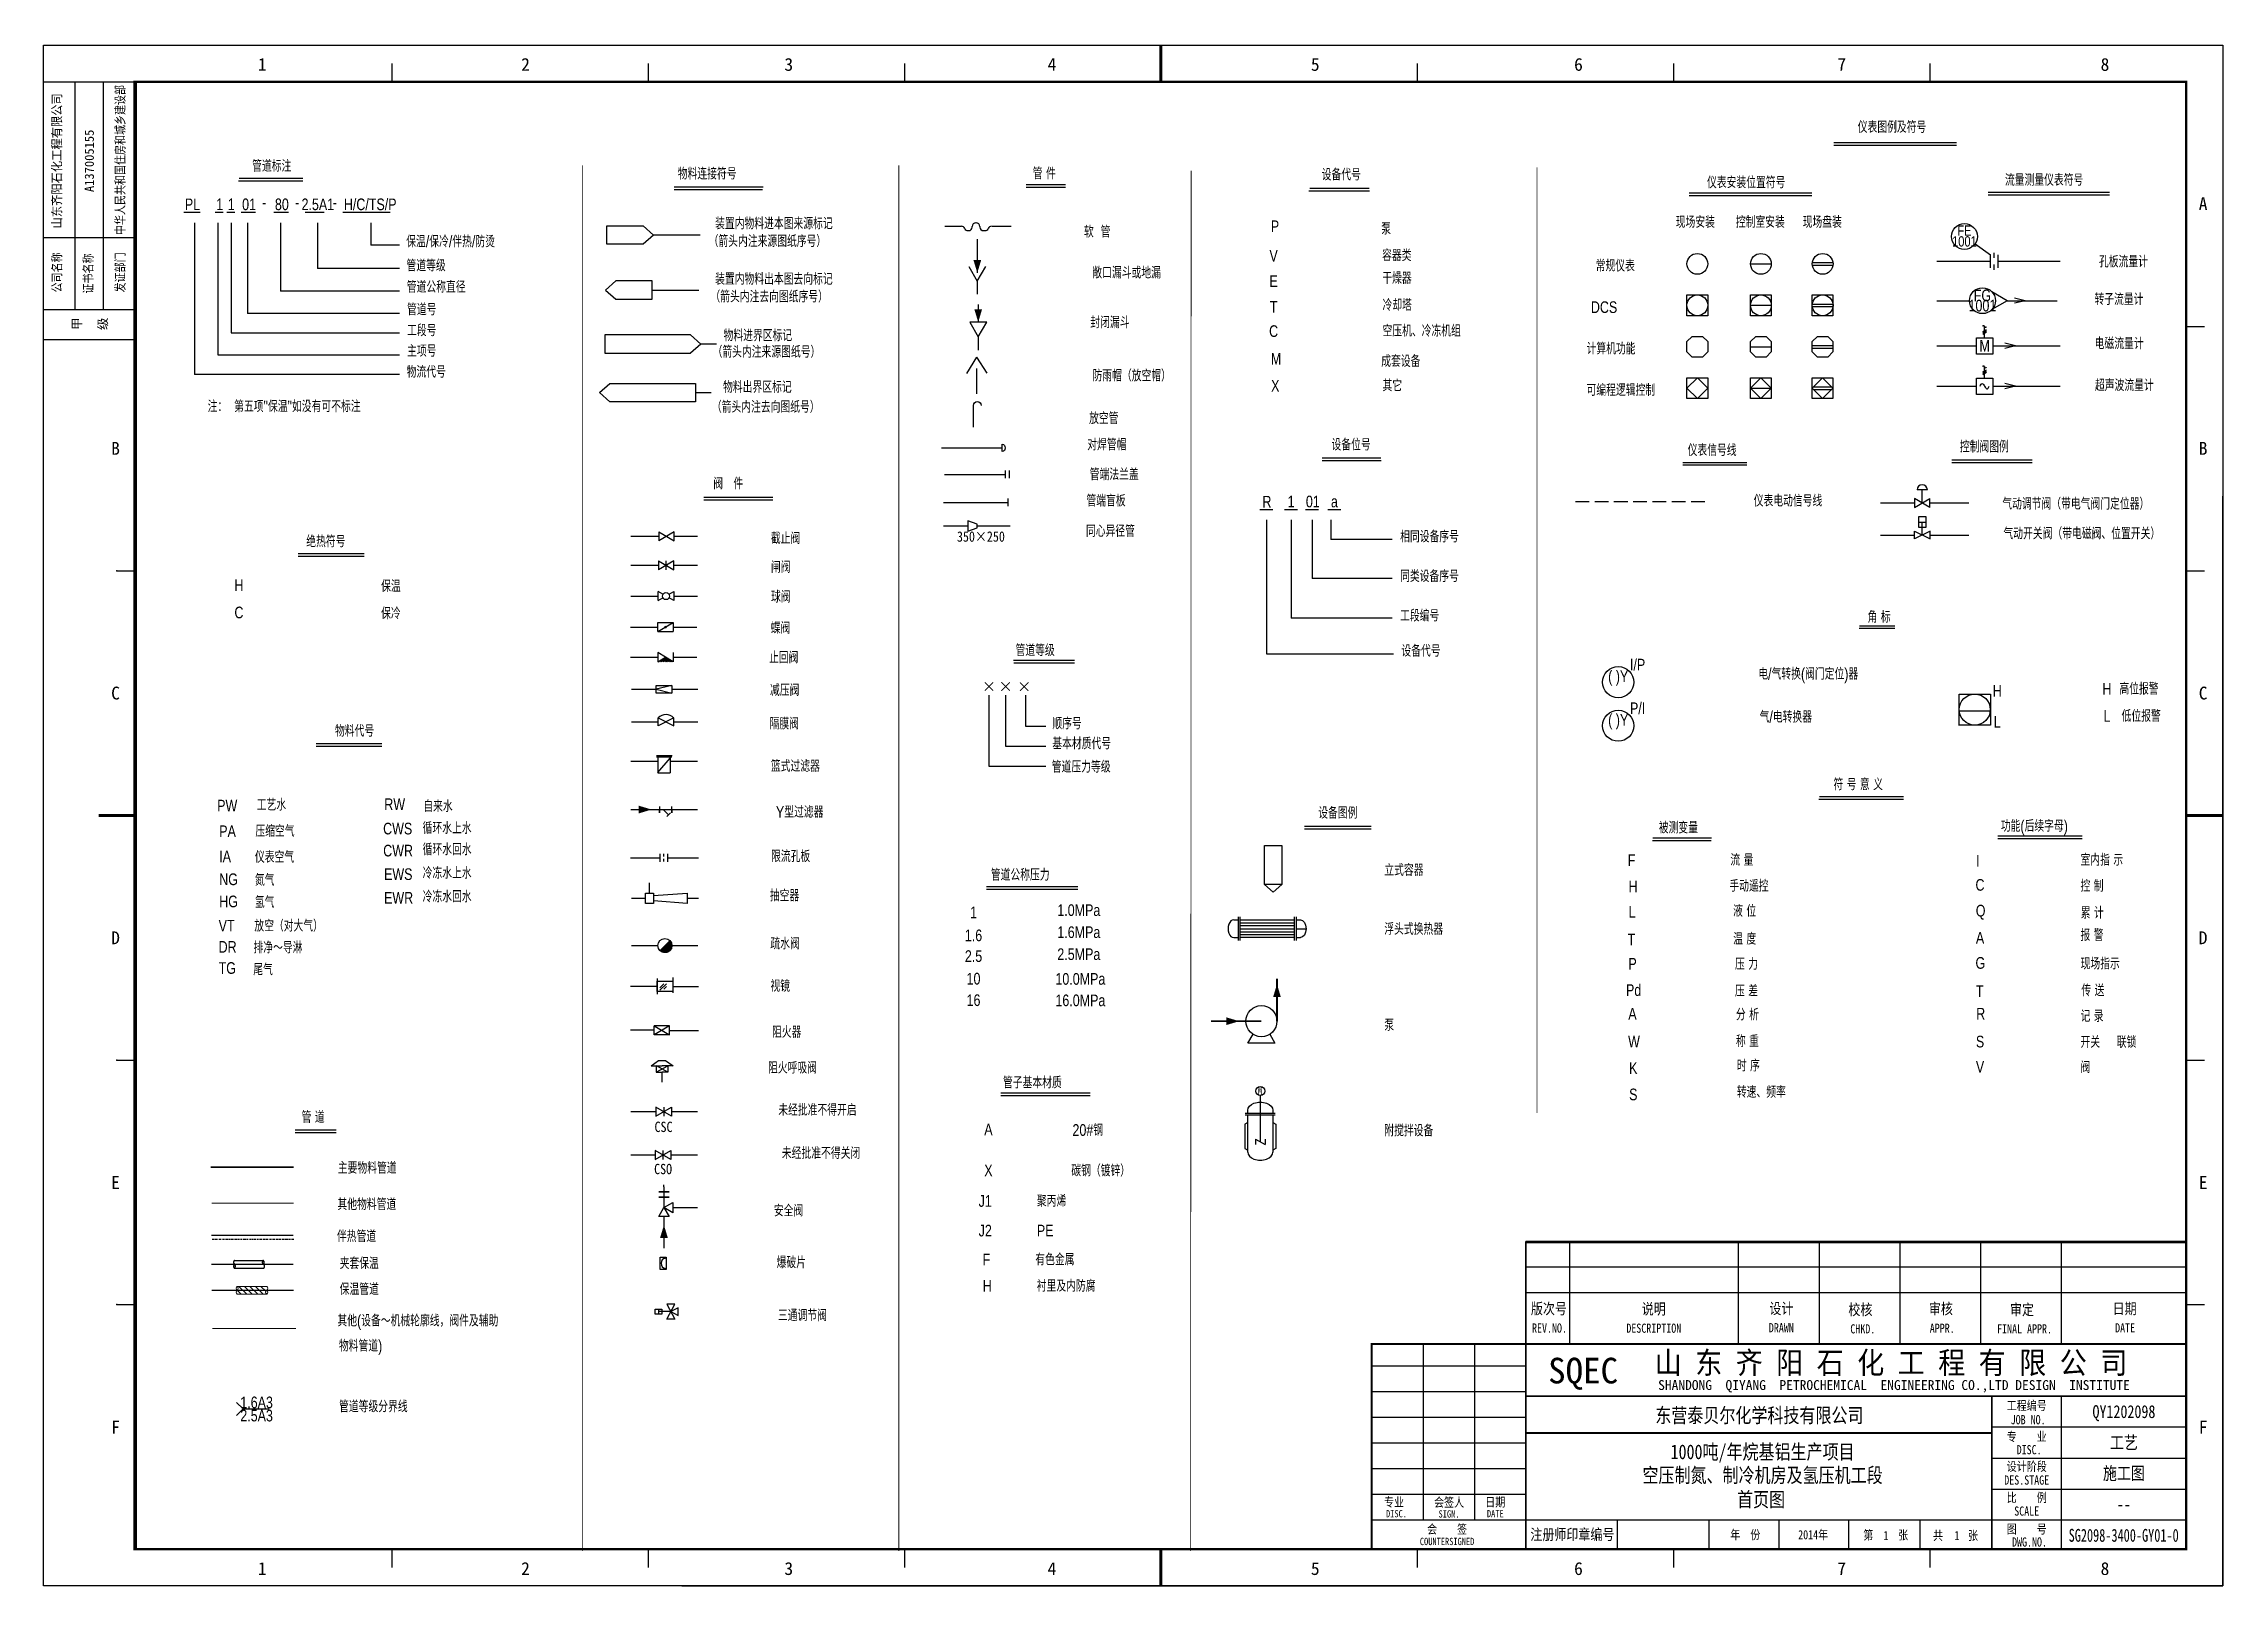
# Model space of a CAD drawing. Header units: millimetres. Extents: x 9671 to 25689, y -17516 to -2951.
# Drawn here: x 21702 to 22297, y -4564 to -4144 of the extents above; entities that cross this region are included whole.
import ezdxf
from ezdxf.enums import TextEntityAlignment as Align

# ---------------------------------------------------------------- set-up
doc = ezdxf.new("R2010")
doc.units = ezdxf.units.MM
doc.linetypes.add('DASH', pattern=[0.35, 0.25, -0.1])
doc.linetypes.add('HIDDEN', pattern=[0.375, 0.25, -0.125])
doc.layers.add('HL3001', color=7, linetype='Continuous')
doc.layers.add('图框', color=4, linetype='Continuous')
doc.layers.add('主管线', color=1, linetype='Continuous', lineweight=80)
doc.layers.add('其他管件保温说明等', color=7, linetype='Continuous', lineweight=15)
doc.styles.add('QSDI', font='SimSun.ttf', dxfattribs={"width": 0.8})
doc.styles.add('标准绘图汉字', font='VCADTXT1', dxfattribs={"width": 0.8, "bigfont": 'VCADHZ'})

msp = doc.modelspace()

# ---------------------------------------------------------------- texts
at = {"layer": '图框', "color": 7, "style": '标准绘图汉字', "width": 0.8}
for s, height, p in [('仪表图例及符号', 3.178, (22206.27, -4166.08)), ('管道标注', 3.178, (21764.65, -4176.69)), ('设备代号', 3.178, (22056.16, -4179.06)), ('1001', 2.825, (22226, -4197.41)), ('FE', 2.825, (22226, -4194.47)), ('1001', 3.178, (22230.91, -4214.91)), ('FG', 3.178, (22230.91, -4212.13)), ('M', 3.18, (22231.52, -4225.86)), ('设备位号', 3.178, (22058.83, -4252.65)), ('物料代号', 3.178, (21787.22, -4330.69)), ('设备图例', 3.178, (22055.22, -4353.02)), ('1', 3.18, (21955.92, -4380.33)), ('1.6', 3.178, (21955.92, -4386.58)), ('2.5', 3.178, (21955.92, -4392.23)), ('10', 3.178, (21955.92, -4398.38)), ('16', 3.178, (21955.92, -4404.24)), ('A', 3.18, (21959.98, -4439.46)), ('X', 3.18, (21959.98, -4450.66)), ('2.5A3', 3.178, (21760.51, -4517.47)), ('1.6A3', 3.178, (21760.51, -4513.88))]:
    msp.add_text(s, height=height, dxfattribs=at).set_placement(p, align=Align.MIDDLE)
for s, height, p in [('物料连接符号', 3.178, (21875.31, -4178.96)), ('管 件', 3.178, (21972.07, -4178.88)), ('（箭头内注来源图纸序号）', 3.1784, (21883.72, -4197.35)), ('装置内物料进本图来源标记', 3.1784, (21885.49, -4192.54)), ('软  管', 3.178, (21986.02, -4194.79)), ('P', 3.18, (22036.95, -4193.29)), ('泵', 3.18, (22067.04, -4193.96)), ('V', 3.18, (22036.58, -4201.33)), ('容器类', 3.178, (22067.29, -4201.2)), ('装置内物料出本图去向标记', 3.1784, (21885.49, -4207.65)), ('E', 3.18, (22036.58, -4208.26)), ('干燥器', 3.178, (22067.34, -4207.4)), ('（箭头内注去向图纸序号）', 3.1784, (21884.2, -4212.46)), ('T', 3.18, (22036.69, -4215.27)), ('冷却塔', 3.178, (22067.39, -4214.75)), ('C', 3.18, (22036.48, -4221.87)), ('空压机、冷冻机组', 3.178, (22067.39, -4221.78)), ('（箭头内注来源图纸号）', 3.1784, (21884.8, -4227.52)), ('物料进界区标记', 3.178, (21887.8, -4223.05)), ('M', 3.18, (22036.95, -4229.38)), ('成套设备', 3.178, (22067.04, -4230.05)), ('物料出界区标记', 3.178, (21887.66, -4237.12)), ('X', 3.18, (22037.03, -4236.79)), ('其它', 3.178, (22067.39, -4236.7)), ('（箭头内注去向图纸号）', 3.1784, (21884.6, -4242.53)), ('对焊管帽', 3.178, (21986.92, -4252.82)), (' 阀   件', 3.178, (21884.04, -4263.42)), ('仪表电动信号线', 3.178, (22168.57, -4268.1)), ('气动调节阀（带电气阀门定位器）', 3.1784, (22236.33, -4268.93)), ('绝热符号', 3.178, (21774.05, -4279.19)), ('截止阀', 3.178, (21900.68, -4278.32)), ('同心异径管', 3.178, (21986.56, -4276.36)), ('闸阀', 3.178, (21900.7, -4286.21)), ('保温', 3.178, (21794.45, -4291.39)), ('保冷', 3.178, (21794.45, -4298.8)), ('球阀', 3.178, (21900.73, -4294.29)), ('蝶阀', 3.178, (21900.65, -4302.79)), ('止回阀', 3.178, (21900.18, -4310.83)), ('篮式过滤器', 3.178, (21900.68, -4340.42)), ('PW', 3.178, (21749.77, -4351.21)), ('PA', 3.178, (21750.33, -4358.19)), ('压缩空气', 3.178, (21760.19, -4358.13)), ('IA', 3.178, (21750.32, -4365.04)), ('仪表空气', 3.178, (21760.05, -4365.21)), ('NG', 3.178, (21750.32, -4371.29)), ('氮气', 3.178, (21760.05, -4371.46)), ('HG', 3.178, (21750.32, -4377.33)), ('氢气', 3.178, (21760.05, -4377.5)), ('DR', 3.178, (21750.16, -4389.71)), ('排净～导淋', 3.178, (21759.67, -4389.89)), ('疏水阀', 3.178, (21900.55, -4388.82)), ('TG', 3.178, (21750.16, -4395.48)), ('尾气', 3.178, (21759.6, -4395.88)), ('阻火器', 3.178, (21900.99, -4412.92)), ('阻火呼吸阀', 3.178, (21899.91, -4422.66)), ('管 道', 3.178, (21772.77, -4436.11)), ('主要物料管道', 3.178, (21782.65, -4449.96)), ('其他物料管道', 3.178, (21782.55, -4459.88)), ('伴热管道', 3.178, (21782.42, -4468.59)), ('夹套保温', 3.178, (21783.15, -4475.96)), ('保温管道', 3.178, (21783.15, -4483.02)), ('其他(设备～机械轮廓线，阀件及辅助', 3.1784, (21782.55, -4491.59)), ('物料管道)', 3.178, (21782.95, -4498.45)), ('管道等级分界线', 3.178, (21782.99, -4514.99))]:
    msp.add_text(s, height=height, dxfattribs=at).set_placement(p, align=Align.MIDDLE_LEFT)
at = {"layer": '图框', "color": 7}
for s, height, style, width, p in [('仪表安装位置符号', 3.178, '标准绘图汉字', 0.8, (22155.84, -4182.93)), ('流量测量仪表符号', 3.178, '标准绘图汉字', 0.8, (22237.05, -4182.26)), ('PL', 3.178, '标准绘图汉字', 0.8, (21740.96, -4188.9)), ('1', 3.18, '标准绘图汉字', 0.8, (21749.51, -4188.9)), ('1', 3.18, '标准绘图汉字', 0.8, (21752.64, -4188.9)), ('01', 3.178, '标准绘图汉字', 0.8, (21756.57, -4188.9)), ('80', 3.178, '标准绘图汉字', 0.8, (21765.51, -4188.9)), ('2.5A1', 3.178, '标准绘图汉字', 0.8, (21772.76, -4188.9)), ('H/C/TS/P', 3.178, '标准绘图汉字', 0.8, (21784.3, -4188.9)), ('注：  第五项"保温"如没有可不标注', 3.1784, '标准绘图汉字', 0.8, (21747.17, -4243.97)), ('仪表信号线', 3.178, '标准绘图汉字', 0.8, (22150.56, -4255.91)), ('控制阀图例', 3.178, '标准绘图汉字', 0.8, (22224.76, -4254.96)), ('R', 3.18, '标准绘图汉字', 0.8, (22034.66, -4269.96)), ('1', 3.18, '标准绘图汉字', 0.8, (22041.53, -4269.9)), ('01', 3.178, '标准绘图汉字', 0.8, (22046.51, -4269.9)), ('a', 3.18, '标准绘图汉字', 0.8, (22053.34, -4269.9)), ('气动开关阀（带电磁阀、位置开关）', 3.1784, '标准绘图汉字', 0.8, (22236.64, -4278.62)), ('H', 3.18, '标准绘图汉字', 0.8, (21754.47, -4292.74)), ('C', 3.18, '标准绘图汉字', 0.8, (21754.47, -4300.15)), ('管道等级', 3.178, '标准绘图汉字', 0.8, (21967.37, -4310.46)), ('电/气转换(阀门定位)器', 3.1784, '标准绘图汉字', 0.8, (22169.82, -4316.88)), ('减压阀', 3.178, '标准绘图汉字', 0.8, (21900.45, -4321.32)), ('隔膜阀', 3.178, '标准绘图汉字', 0.8, (21900.34, -4330.44)), ('顺序号', 3.178, '标准绘图汉字', 0.8, (21977.42, -4330.41)), ('气/电转换器', 3.178, '标准绘图汉字', 0.8, (22170.18, -4328.61)), ('基本材质代号', 3.178, '标准绘图汉字', 0.8, (21977.39, -4335.87)), ('管道压力等级', 3.178, '标准绘图汉字', 0.8, (21977.26, -4342.22)), ('符 号 意 义', 3.178, '标准绘图汉字', 0.8, (22190.3, -4347.01)), ('工艺水', 3.178, '标准绘图汉字', 0.8, (21760.55, -4352.58)), ('RW', 3.178, '标准绘图汉字', 0.8, (21795.32, -4352.41)), ('自来水', 3.178, '标准绘图汉字', 0.8, (21805.94, -4352.96)), ('CWS', 3.178, '标准绘图汉字', 0.8, (21795, -4359.06)), ('循环水上水', 3.178, '标准绘图汉字', 0.8, (21805.77, -4358.91)), ('被测变量', 3.178, '标准绘图汉字', 0.8, (22142.7, -4358.81)), ('功能(后续字母)', 3.178, '标准绘图汉字', 0.8, (22235.92, -4358.34)), ('CWR', 3.178, '标准绘图汉字', 0.8, (21795.02, -4365.06)), ('循环水回水', 3.178, '标准绘图汉字', 0.8, (21805.77, -4364.74)), ('EWS', 3.178, '标准绘图汉字', 0.8, (21795.25, -4371.48)), ('冷冻水上水', 3.178, '标准绘图汉字', 0.8, (21805.77, -4371.16)), ('限流孔板', 3.178, '标准绘图汉字', 0.8, (21900.73, -4366.6)), ('管道公称压力', 3.178, '标准绘图汉字', 0.8, (21960.64, -4371.66)), ('立式容器', 3.178, '标准绘图汉字', 0.8, (22067.88, -4370.36)), ('F', 3.18, '标准绘图汉字', 0.8, (22134.23, -4367.64)), ('流 量', 3.178, '标准绘图汉字', 0.8, (22162.2, -4367.58)), ('I', 3.18, '标准绘图汉字', 0.8, (22229.17, -4367.86)), ('室内指 示', 3.178, '标准绘图汉字', 0.8, (22257.64, -4367.58)), ('EWR', 3.178, '标准绘图汉字', 0.8, (21795.25, -4377.92)), ('冷冻水回水', 3.178, '标准绘图汉字', 0.8, (21805.77, -4377.6)), ('抽空器', 3.178, '标准绘图汉字', 0.8, (21900.43, -4377.3)), ('H', 3.18, '标准绘图汉字', 0.8, (22134.48, -4374.83)), ('手动遥控', 3.178, '标准绘图汉字', 0.8, (22161.94, -4374.67)), ('C', 3.18, '标准绘图汉字', 0.8, (22229.02, -4374.4)), ('控 制', 3.178, '标准绘图汉字', 0.8, (22257.64, -4374.67)), ('1.0MPa', 3.178, '标准绘图汉字', 0.8, (21978.76, -4381.29)), ('L', 3.18, '标准绘图汉字', 0.8, (22134.48, -4381.76)), ('液 位', 3.178, '标准绘图汉字', 0.8, (22162.96, -4381.51)), ('Q', 3.18, '标准绘图汉字', 0.8, (22229.1, -4381.43)), ('累 计', 3.178, '标准绘图汉字', 0.8, (22257.7, -4382.02)), ('VT', 3.178, '标准绘图汉字', 0.8, (21750.16, -4385.52)), ('放空（对大气）', 3.178, '标准绘图汉字', 0.8, (21759.9, -4385.55)), ('1.6MPa', 3.178, '标准绘图汉字', 0.8, (21978.76, -4387.29)), ('浮头式换热器', 3.178, '标准绘图汉字', 0.8, (22067.88, -4386.43)), ('T', 3.18, '标准绘图汉字', 0.8, (22134.19, -4389.29)), ('温 度', 3.178, '标准绘图汉字', 0.8, (22162.96, -4389.11)), ('A', 3.18, '标准绘图汉字', 0.8, (22229.13, -4388.83)), ('报 警', 3.178, '标准绘图汉字', 0.8, (22257.63, -4388.1)), ('2.5MPa', 3.178, '标准绘图汉字', 0.8, (21978.76, -4393.29)), ('压 力', 3.178, '标准绘图汉字', 0.8, (22163.47, -4395.96)), ('G', 3.18, '标准绘图汉字', 0.8, (22229.02, -4395.68)), ('现场指示', 3.178, '标准绘图汉字', 0.8, (22257.67, -4395.87)), ('视镜', 3.178, '标准绘图汉字', 0.8, (21900.57, -4401.94)), ('10.0MPa', 3.178, '标准绘图汉字', 0.8, (21978.24, -4400.03)), ('P', 3.18, '标准绘图汉字', 0.8, (22134.41, -4395.91)), ('16.0MPa', 3.178, '标准绘图汉字', 0.8, (21978.24, -4405.88)), ('Pd', 3.178, '标准绘图汉字', 0.8, (22133.76, -4403.08)), ('压 差', 3.178, '标准绘图汉字', 0.8, (22163.47, -4403.3)), ('T', 3.18, '标准绘图汉字', 0.8, (22229.14, -4403.37)), ('传 送', 3.178, '标准绘图汉字', 0.8, (22257.87, -4403.16)), ('泵', 3.18, '标准绘图汉字', 0.8, (22067.88, -4412.61)), ('A', 3.18, '标准绘图汉字', 0.8, (22134.39, -4409.54)), ('分 析', 3.178, '标准绘图汉字', 0.8, (22163.72, -4409.75)), ('R', 3.18, '标准绘图汉字', 0.8, (22229.21, -4409.51)), ('记 录', 3.178, '标准绘图汉字', 0.8, (22257.65, -4410.15)), ('W', 3.18, '标准绘图汉字', 0.8, (22134.34, -4417.12)), ('称 重', 3.178, '标准绘图汉字', 0.8, (22163.72, -4417)), ('S', 3.18, '标准绘图汉字', 0.8, (22229.13, -4417.12)), ('开关', 3.178, '标准绘图汉字', 0.8, (22257.65, -4417.24)), ('联锁', 3.178, '标准绘图汉字', 0.8, (22267.54, -4417.24)), ('K', 3.18, '标准绘图汉字', 0.8, (22134.61, -4424.34)), ('时 序', 3.178, '标准绘图汉字', 0.8, (22163.97, -4423.67)), ('V', 3.18, '标准绘图汉字', 0.8, (22229.13, -4423.98)), ('阀', 3.18, '标准绘图汉字', 0.8, (22257.65, -4424.11)), ('管子基本材质', 3.178, '标准绘图汉字', 0.8, (21963.95, -4428.28)), ('M', 2.12, 'QSDI', 0.85, (22033.4, -4430.03)), ('转速、频率', 3.178, '标准绘图汉字', 0.8, (22163.97, -4430.86)), ('S', 3.18, '标准绘图汉字', 0.8, (22134.61, -4431.52)), ('20#钢', 3.178, '标准绘图汉字', 0.8, (21982.89, -4441.22)), ('附搅拌设备', 3.178, '标准绘图汉字', 0.8, (22067.88, -4441.37)), ('碳钢（镀锌）', 3.178, '标准绘图汉字', 0.8, (21982.57, -4452.28))]:
    msp.add_text(s, height=height, dxfattribs=dict(at, style=style, width=width)).set_placement(p)
at = {"layer": '图框', "color": 7, "style": '标准绘图汉字', "width": 0.8}
for s, height, p in [('-', 3.18, (21762.01, -4189.32)), ('-', 3.18, (21771.02, -4189.32)), ('-', 3.18, (21781.28, -4189.32)), ('保温/保冷/伴热/防烫', 3.1784, (21801.29, -4199.98)), ('管道等级', 3.178, (21801.37, -4206.54)), ('管道公称直径', 3.178, (21801.46, -4212.38)), ('管道号', 3.178, (21801.52, -4218.5)), ('转子流量计', 3.178, (22261.45, -4215.72)), ('工段号', 3.178, (21801.52, -4224.21)), ('主项号', 3.178, (21801.52, -4229.82)), ('电磁流量计', 3.178, (22261.5, -4227.79)), ('物流代号', 3.178, (21801.41, -4235.52)), ('超声波流量计', 3.178, (22261.58, -4239.16)), ('相同设备序号', 3.178, (22072.2, -4280.42)), ('同类设备序号', 3.178, (22072.19, -4291.2)), ('工段编号', 3.178, (22072.19, -4301.97)), ('设备代号', 3.178, (22072.54, -4311.56)), (' J1             聚丙烯', 3.1784, (21956.37, -4461.52)), (' J2             PE', 3.1784, (21956.37, -4469.59)), (' F             有色金属', 3.1784, (21957.45, -4477.46)), (' H             衬里及内防腐', 3.1784, (21957.47, -4484.65))]:
    msp.add_text(s, height=height, dxfattribs=at).set_placement(p, align=Align.BOTTOM_LEFT)
for s, height, p in [('现场安装', 3.178, (22152.65, -4193.73)), ('控制室安装', 3.178, (22170.37, -4193.73)), ('现场盘装', 3.178, (22187.25, -4193.73)), ('常规仪表', 3.178, (22130.83, -4205.63)), ('孔板流量计', 3.178, (22269.35, -4204.52)), ('敞口漏斗或地漏', 3.178, (21997.65, -4207.53)), ('DCS', 3.178, (22127.79, -4216.93)), ('封闭漏斗', 3.178, (21993.1, -4221.08)), ('计算机功能', 3.178, (22129.68, -4228.23)), ('防雨帽（放空帽）', 3.178, (21999.03, -4235.57)), ('可编程逻辑控制', 3.178, (22132.35, -4239.53)), ('放空管', 3.178, (21991.42, -4247.21)), ('管端法兰盖', 3.178, (21994.27, -4262.51)), ('管端盲板', 3.178, (21992.04, -4269.68)), ('角 标', 3.178, (22202.74, -4301.37)), ('( )Y', 3.178, (22131.64, -4317.55)), ('I/P', 3.178, (22136.93, -4314.37)), ('H', 3.18, (22234.94, -4321.51)), ('H', 3.18, (22264.85, -4320.94)), ('高位报警', 3.178, (22273.58, -4320.94)), ('( )Y', 3.178, (22131.64, -4329.43)), ('P/I', 3.178, (22136.93, -4326.26)), ('L', 3.18, (22234.94, -4329.98)), ('L', 3.18, (22264.85, -4328.36)), ('低位报警', 3.178, (22274.17, -4328.36)), ('Y型过滤器', 3.178, (21908.53, -4354.53)), ('未经批准不得开启', 3.178, (21913.38, -4435.76)), ('未经批准不得关闭', 3.178, (21914.36, -4447.52)), ('安全阀', 3.178, (21905.5, -4463.22)), ('爆破片', 3.178, (21906.26, -4477.31)), ('三通调节阀', 3.178, (21909.28, -4491.74))]:
    msp.add_text(s, height=height, dxfattribs=at).set_placement(p, align=Align.CENTER)
at = {"layer": '图框', "color": 2, "style": 'QSDI', "width": 0.85}
msp.add_text('350×250', height=2.825, dxfattribs=at).set_placement((21951.4, -4279.27))
at = {"layer": '图框', "color": 7, "style": 'QSDI'}
for s, height, p in [('×', 2.83, (21960.12, -4318.77)), ('×', 2.83, (21964.65, -4318.77)), (' ×', 2.825, (21968.78, -4318.81))]:
    msp.add_text(s, height=height, dxfattribs=at).set_placement(p, align=Align.MIDDLE)
at = {"layer": '图框', "color": 2, "style": 'QSDI', "width": 0.85}
for s, p in [('CSC', (21871.42, -4440.18)), ('CSO', (21871.31, -4451.68))]:
    msp.add_text(s, height=2.825, dxfattribs=at).set_placement(p, align=Align.CENTER)

# ---------------------------------------------------------------- blocks, each defined once
blk = doc.blocks.new('2#图框，横')
for p, q in [((7777.69, 0), (7777.69, 420)), ((7777.69, 420), (8371.69, 420)), ((8371.69, 420), (8371.69, 0)), ((7872.57, 415), (7872.57, 410)), ((7942.44, 415), (7942.44, 410)), ((8012.32, 415), (8012.32, 410)), ((8152.07, 415), (8152.07, 410)), ((8221.94, 415), (8221.94, 410)), ((8291.82, 415), (8291.82, 410)), ((8361.69, 343.33), (8366.69, 343.33)), ((8371.69, 0), (8371.69, 297)), ((7797.69, 276.67), (7802.69, 276.67)), ((8361.69, 276.67), (8366.69, 276.67)), ((7797.69, 143.33), (7802.69, 143.33)), ((8361.69, 143.33), (8366.69, 143.33)), ((7797.69, 76.67), (7802.69, 76.67)), ((8361.69, 76.67), (8366.69, 76.67)), ((7872.57, 10), (7872.57, 5)), ((7942.44, 10), (7942.44, 5)), ((8012.32, 10), (8012.32, 5)), ((8152.07, 10), (8152.07, 5)), ((8221.94, 10), (8221.94, 5)), ((8291.82, 10), (8291.82, 5)), ((8371.69, 0), (7777.69, 0)), ((7951.69, 0), (8371.69, 0))]:
    blk.add_line(p, q)
for points, const_width in [([(8082.19, 410), (8082.19, 420)], 0.8), ([(8082.19, 410), (8082.19, 420)], 0.5), ([(7802.69, 210), (7792.69, 210)], 0.8), ([(7792.69, 210), (7802.69, 210)], 0.5), ([(8361.69, 210), (8371.69, 210)], 0.8), ([(8361.69, 210), (8371.69, 210)], 0.5), ([(8082.19, 10), (8082.19, 0)], 0.8), ([(8082.19, 10), (8082.19, 0)], 0.5)]:
    blk.add_lwpolyline(points, dxfattribs=dict(const_width=const_width))
blk.add_lwpolyline([(7802.69, 10, 1, 1, 0), (7802.69, 410, 0.6, 0.6, 0), (8361.69, 410, 0.6, 0.6, 0), (8361.69, 10, 0.6, 0.6, 0)], format="xyseb", close=True)
for p in [(7797.69, 276.67), (7797.69, 210), (7797.69, 143.33), (7797.69, 76.67)]:
    blk.add_point(p)
at = {"style": 'QSDI'}
for s, p in [('1', (7836.11, 412.98)), ('2', (7907.86, 412.98)), ('3', (7979.61, 412.98)), ('4', (8051.36, 412.98)), ('5', (8123.11, 412.98)), ('6', (8194.86, 412.98)), ('7', (8266.61, 412.98)), ('8', (8338.36, 412.98)), ('A', (8365.11, 375.02)), ('B', (7796.11, 308.32)), ('B', (8365.11, 308.32)), ('C', (7796.11, 241.62)), ('C', (8365.11, 241.62)), ('D', (7796.11, 174.92)), ('D', (8365.11, 174.92)), ('E', (7796.11, 108.22)), ('E', (8365.11, 108.22)), ('F', (7796.11, 41.52)), ('F', (8365.11, 41.52)), ('1', (7836.11, 2.98)), ('2', (7907.86, 2.98)), ('3', (7979.61, 2.98)), ('4', (8051.36, 2.98)), ('5', (8123.11, 2.98)), ('6', (8194.86, 2.98)), ('7', (8266.61, 2.98)), ('8', (8338.36, 2.98))]:
    blk.add_text(s, height=3.5, dxfattribs=at).set_placement(p)
blk = doc.blocks.new('1#图框 附件栏')
for p, q in [((1378.65, 584.25), (1403.65, 584.25)), ((1387.17, 584), (1387.17, 522.12)), ((1394.92, 584), (1394.92, 522.12)), ((1403.65, 541.68), (1378.65, 541.68)), ((1403.65, 522.12), (1378.65, 522.12)), ((1378.65, 514), (1403.65, 514))]:
    blk.add_line(p, q)
blk.add_point((1403.65, 522.12))
at = {"style": 'QSDI'}
for tag, width, p in [('中华人民共和国住房和城乡建设部', 0.8, (1399.49, 562.92)), ('山东齐阳石化工程有限公司', 0.9, (1382.24, 562.69)), ('公司名称', 0.8, (1382.24, 532.28)), ('证书名称', 0.8, (1390.78, 531.97)), ('发证部门', 0.8, (1399.49, 532.28))]:
    blk.add_attdef(tag, text='', height=2.5, rotation=90, dxfattribs=dict(at, width=width)).set_placement(p, align=Align.MIDDLE_CENTER)
for tag, p in [('A237005152', (1391.09, 562.69)), ('乙', (1387.68, 518.28)), ('级', (1394.76, 518.28))]:
    blk.add_attdef(tag, text='', height=2.5, rotation=90, dxfattribs=at).set_placement(p, align=Align.MIDDLE_CENTER)
blk = doc.blocks.new('AS306')
for centre, radius, start, end in [((0.1, -0.38), 0.393, 104.83923, 255.16077), ((-0.07, 0.38), 0.386, 279.75455, 80.24545)]:
    blk.add_arc(centre, radius, start, end)
blk = doc.blocks.new('dasfhjl')
at = {"layer": '其他管件保温说明等', "linetype": 'Continuous'}
for p, q in [((28399.22, 26362.32), (28410.6, 26362.32)), ((28399.22, 26359.32), (28410.6, 26359.32)), ((28400.73, 26359.32), (28399.23, 26360.83)), ((28402.86, 26359.32), (28399.86, 26362.32)), ((28404.98, 26359.32), (28401.98, 26362.32)), ((28407.1, 26359.32), (28404.1, 26362.32)), ((28409.22, 26359.32), (28406.22, 26362.32)), ((28410.25, 26360.41), (28408.34, 26362.32))]:
    blk.add_line(p, q, dxfattribs=at)
for centre, radius, start, end in [((28399.73, 26361.57), 0.911, 124.59689, 235.40311), ((28399.72, 26360.07), 0.903, 123.88808, 236.11192), ((28398.68, 26361.57), 0.922, 305.60482, 54.39518), ((28411.05, 26360.07), 0.878, 121.27915, 238.72085), ((28410.17, 26361.57), 0.865, 299.88986, 60.11014), ((28410.15, 26360.07), 0.874, 300.89039, 59.10961)]:
    blk.add_arc(centre, radius, start, end, dxfattribs=at)
blk = doc.blocks.new('FL1')
at = {"color": 3}
blk.add_line((0, -0.3), (0, 0.3), dxfattribs=at)
blk = doc.blocks.new('CHV')
h = blk.add_hatch()
h.set_pattern_fill('ANSI31', color=3, scale=0.5, style=0)
h.set_pattern_definition([(45, (0, 0), (-0.044194, 0.044194), [])])
edge = h.paths.add_edge_path()
edge.add_line((0.5, 0.3), (-0.5, -0.3))
edge.add_line((-0.5, 0.3), (0, 0))
edge.add_line((-0.5, -0.3), (-0.5, 0.3))
at = {"color": 3}
for p, q in [((0.5, 0.3), (-0.5, -0.3)), ((-0.5, 0.3), (0, 0)), ((-0.5, -0.3), (-0.5, 0.3)), ((0.5, -0.3), (0.5, 0.3))]:
    blk.add_line(p, q, dxfattribs=at)
blk = doc.blocks.new('HL3001_CHV6_N')
at = {"layer": 'HL3001', "color": 1, "linetype": 'Continuous', "xscale": 6, "yscale": 6}
for p in [(-3, 0), (3, 0)]:
    blk.add_blockref('FL1', p, dxfattribs=at)
at = {"layer": 'HL3001', "color": 1, "linetype": 'Continuous', "xscale": 6, "yscale": 6, "zscale": 6}
blk.add_blockref('CHV', (0, 0), dxfattribs=at)
blk = doc.blocks.new('1#图签 分单元')
at = {"linetype": 'Continuous'}
blk.add_line((1975.77, -263.93), (2155.77, -263.93), dxfattribs=at)
for p, q in [((1987.77, -291.93), (1987.77, -264.26)), ((2033.77, -291.93), (2033.77, -264.26)), ((2055.77, -291.93), (2055.77, -264.26)), ((2077.77, -291.93), (2077.77, -264.26)), ((2099.77, -291.93), (2099.77, -264.26)), ((2121.77, -291.73), (2121.77, -264.26)), ((2155.77, -263.93), (2155.77, -347.93)), ((1975.77, -270.93), (2155.77, -270.93)), ((1975.77, -277.93), (2155.77, -277.93)), ((1947.77, -291.99), (1947.77, -339.93)), ((1961.77, -291.99), (1961.77, -339.93)), ((1933.77, -297.93), (1975.77, -297.93)), ((1933.77, -304.93), (1975.77, -304.93)), ((2121.81, -347.93), (2121.81, -306.23)), ((1933.77, -311.93), (1975.77, -311.93)), ((2102.77, -314.6), (2155.77, -314.6)), ((1933.77, -318.93), (1975.77, -318.93)), ((1933.77, -325.93), (1975.77, -325.93)), ((2102.77, -323.1), (2155.85, -323.1)), ((2102.77, -331.53), (2155.77, -331.53)), ((1933.77, -332.93), (1975.77, -332.93)), ((1933.77, -339.93), (2155.77, -339.93)), ((2000.77, -347.93), (2000.77, -339.93)), ((2025.77, -347.93), (2025.77, -339.93)), ((2044.77, -339.93), (2044.77, -347.93)), ((2063.77, -347.93), (2063.77, -339.93)), ((2083.27, -347.93), (2083.27, -339.93)), ((1933.77, -347.93), (2155.77, -347.93))]:
    blk.add_line(p, q)
at = {"linetype": 'Continuous', "const_width": 0.5}
for points in [[(2155.77, -264.26), (1975.77, -264.26), (1975.77, -291.99)], [(1975.77, -291.99), (1933.77, -291.99), (1933.77, -347.93)], [(2155.77, -291.99), (1975.77, -291.99), (1975.77, -347.93)], [(1975.77, -306.23), (2155.77, -306.23)], [(2102.77, -347.93), (2102.77, -306.03)], [(1975.77, -316.23), (2102.77, -316.23)]]:
    blk.add_lwpolyline(points, dxfattribs=at)
at = {"style": 'QSDI', "width": 0.8}
for s, height, p in [('版次号', 3, (1982.07, -283.85)), ('说明', 3, (2010.64, -283.93)), ('设计', 3, (2045.41, -283.81)), ('校核', 3, (2066.96, -284.11)), ('审核', 3, (2088.89, -283.87)), ('审定', 3, (2111.02, -284.11)), ('日期', 3, (2138.99, -283.84)), ('工程编号', 2.5, (2112.29, -310.01)), ('JOB NO.', 2.5, (2112.68, -313.87)), ('专    业', 2.5, (2112.29, -318.47)), ('DISC.', 2.5, (2112.95, -322.05)), ('设计阶段', 2.5, (2112.29, -326.58)), ('DES.STAGE', 2.5, (2112.29, -330.33)), ('比    例', 2.5, (2112.29, -335.09)), ('专业', 2.5, (1939.85, -336.31)), ('会签人', 2.5, (1954.84, -336.38)), ('日期', 2.5, (1967.44, -336.31)), ('SCALE', 2.5, (2112.29, -338.78)), ('会    签', 2.5, (1954.31, -343.71)), ('年  份', 2.5, (2035.59, -345.21)), ('第     张', 2.5, (2073.87, -345.3)), ('共     张', 2.5, (2092.88, -345.43)), ('图    号', 2.5, (2112.29, -343.66)), ('DWG.NO.', 2.5, (2113.05, -347.21))]:
    blk.add_text(s, height=height, dxfattribs=at).set_placement(p, align=Align.CENTER)
at = {"linetype": 'Continuous', "style": 'QSDI', "width": 0.8}
for s, height, p in [('REV.NO.', 2.5, (1982.22, -288.89)), ('DESCRIPTION', 2.5, (2010.64, -288.93)), ('DRAWN', 2.5, (2045.41, -288.81)), ('CHKD.', 2.5, (2067.61, -289.11)), ('APPR.', 2.5, (2089.27, -288.93)), ('FINAL APPR.', 2.5, (2111.7, -289.11)), ('DATE', 2.5, (2139.11, -288.84)), ('DISC.', 2, (1940.51, -339.24)), ('SIGN.', 2, (1954.84, -339.31)), ('DATE', 2, (1967.44, -339.24)), ('COUNTERSIGNED', 2, (1954.31, -346.81))]:
    blk.add_text(s, height=height, dxfattribs=at).set_placement(p, align=Align.CENTER)
at = {"style": 'QSDI'}
blk.add_text('SQEC', height=7, dxfattribs=at).set_placement((1991.38, -299.24), align=Align.MIDDLE_CENTER)
at = {"style": 'QSDI', "width": 0.9}
blk.add_text('山 东 齐 阳 石 化 工 程 有 限 公 司', height=6, dxfattribs=at).set_placement((2010.9, -300.09))
at = {"style": 'QSDI'}
blk.add_text('SHANDONG  QIYANG  PETROCHEMICAL  ENGINEERING CO.,LTD DESIGN  INSTITUTE', height=2.7, dxfattribs=at).set_placement((2011.83, -304.53))
at = {"style": 'QSDI', "width": 0.8}
blk.add_text('注册师印章编号', height=3, dxfattribs=at).set_placement((1988.45, -343.83), align=Align.MIDDLE)
for tag, height, p in [('建设单位名称', 4, (2039.43, -311.43)), ('1', 3.5, (2138.79, -310.42)), ('项目或装置名称', 4, (2040.3, -321.37)), ('2', 3.5, (2138.79, -318.85)), ('单元名称', 4, (2040.3, -327.75)), ('3', 3.5, (2138.79, -327.21)), ('XXX图', 4, (2039.89, -334.37)), ('4', 3.5, (2138.79, -335.63)), ('2011年', 2.5, (2054.08, -343.96)), ('1', 2.5, (2073.9, -344.2)), ('1', 2.5, (2093.27, -344.2)), ('6', 3.5, (2138.79, -343.93))]:
    blk.add_attdef(tag, text='', height=height, dxfattribs=at).set_placement(p, align=Align.MIDDLE_CENTER)

# ---------------------------------------------------------------- hatches: boundary and pattern name
at = {"layer": '图框'}
h = msp.add_hatch(dxfattribs=at)
h.set_pattern_fill('ANSI31', color=2, scale=0.381403, style=0)
h.set_pattern_definition([(45, (21476.361817, -3999.92938), (-0.033711589, 0.033711589), [])])
h.paths.add_polyline_path([(21870.46, -4390.71, 0.668179), (21873.72, -4389.37, 0.198912), (21873.16, -4388.02)])

# ---------------------------------------------------------------- linework, layer by layer
for p, q in [((22046.12, -4356.8), (22064.26, -4356.8)), ((22046.12, -4357.51), (22064.26, -4357.51)), ((22035.25, -4372.75), (22037.6, -4374.78)), ((22037.6, -4374.78), (22039.95, -4372.75)), ((22026.84, -4382.33), (22028.01, -4382.33)), ((22028.01, -4381.53), (22028.01, -4387.98)), ((22028.01, -4382.33), (22028.01, -4387.18)), ((22028.51, -4381.53), (22028.51, -4387.98)), ((22043.33, -4381.53), (22043.33, -4387.98)), ((22043.83, -4381.53), (22043.83, -4387.98)), ((22043.83, -4382.33), (22043.83, -4387.18)), ((22043.83, -4382.33), (22045.01, -4382.33)), ((22026.84, -4387.18), (22028.01, -4387.18)), ((22043.83, -4387.18), (22045.01, -4387.18)), ((22034.08, -4430.25), (22034.08, -4442.85)), ((22030.65, -4437.6), (22029.85, -4438.02)), ((22029.85, -4438.02), (22029.85, -4444.65)), ((22029.99, -4435), (22038.18, -4435)), ((22029.99, -4435.48), (22038.18, -4435.48)), ((22030.65, -4435), (22030.65, -4434.22)), ((22030.65, -4445.66), (22030.65, -4435.48)), ((22037.52, -4434.22), (22037.52, -4435)), ((22037.52, -4435.48), (22037.52, -4445.66)), ((22037.52, -4437.6), (22038.32, -4438.02)), ((22038.32, -4438.02), (22038.32, -4444.65)), ((22029.85, -4444.65), (22030.65, -4445.11)), ((22030.65, -4445.66), (22030.65, -4443.99)), ((22032.73, -4442.15), (22032.73, -4443.55)), ((22032.73, -4442.15), (22035.44, -4443.55)), ((22035.44, -4442.15), (22035.44, -4443.55)), ((22037.52, -4443.99), (22037.52, -4445.66)), ((22038.32, -4444.65), (22037.52, -4445.11))]:
    msp.add_line(p, q)
msp.add_lwpolyline([(22035.25, -4362.07), (22039.95, -4362.07), (22039.95, -4372.75), (22035.25, -4372.75)], close=True)
for points in [[(22028.51, -4382.33), (22043.33, -4382.33)], [(22028.51, -4383.16), (22043.33, -4383.16)], [(22028.51, -4383.91), (22043.33, -4383.91)], [(22028.51, -4384.76), (22043.33, -4384.76)], [(22028.51, -4385.61), (22043.33, -4385.61)], [(22028.51, -4386.36), (22043.33, -4386.36)], [(22043.84, -4384.76), (22046.55, -4384.76)], [(22043.33, -4387.18), (22028.51, -4387.18)], [(22036.68, -4413.54), (22038.06, -4415.94), (22030.72, -4415.94), (22032.11, -4413.54)]]:
    msp.add_lwpolyline(points)
at = {"const_width": 0.494}
for points in [[(22038.63, -4409.97), (22038.63, -4398.42)], [(22034.39, -4409.97), (22020.64, -4409.97)]]:
    msp.add_lwpolyline(points, dxfattribs=at)
for points in [[(22038.63, -4399.89, 0, 2.12, 0), (22038.63, -4403.42, 2.12, 2.12, 0)], [(22028.34, -4409.97, 0, 2.12, 0), (22024.81, -4409.97, 2.12, 2.12, 0)]]:
    msp.add_lwpolyline(points, format="xyseb")
for centre, radius in [((22034.39, -4409.97), 4.24), ((22034.08, -4429.01), 1.23)]:
    msp.add_circle(centre, radius)
for centre, major_axis in [((22026.84, -4384.76), (0, 2.43)), ((22034.08, -4445.66), (-3.43, 0))]:
    msp.add_ellipse(centre, major_axis=major_axis, ratio=0.638274, start_param=0, end_param=3.141593)
at = {"extrusion": (0, 0, -1)}
for centre, major_axis, start_param, end_param in [((22045.01, -4384.76), (0, -2.43), 3.141593, 6.283185), ((22034.08, -4434.22), (-3.43, 0), 0, 3.141593)]:
    msp.add_ellipse(centre, major_axis=major_axis, ratio=0.638274, start_param=start_param, end_param=end_param, dxfattribs=at)
at = {"layer": '图框', "color": 7}
for p, q in [((22190.37, -4170.46), (22223.83, -4170.46)), ((22190.37, -4171.16), (22223.83, -4171.16)), ((21755.6, -4180.93), (21773.13, -4180.93)), ((21755.74, -4180.22), (21773.13, -4180.22)), ((21874.32, -4182.58), (21898.56, -4182.58)), ((21874.32, -4183.28), (21898.44, -4183.28)), ((21970.31, -4181.95), (21981, -4181.95)), ((21970.31, -4182.66), (21981, -4182.66)), ((22047.33, -4183.63), (22063.89, -4183.63)), ((22047.62, -4182.92), (22063.79, -4182.92)), ((22150.94, -4184.18), (22184.4, -4184.18)), ((22232.49, -4184.03), (22265.56, -4184.03)), ((21740.68, -4189.49), (21745.09, -4189.49)), ((21749.23, -4189.49), (21751.41, -4189.49)), ((21752.37, -4189.49), (21754.55, -4189.49)), ((21756.3, -4189.49), (21760.23, -4189.49)), ((21765.24, -4189.49), (21769.17, -4189.49)), ((21773.77, -4189.49), (21778.89, -4189.49)), ((21784.02, -4189.49), (21796.93, -4189.49)), ((22150.94, -4184.88), (22184.4, -4184.88)), ((22232.49, -4184.73), (22265.56, -4184.73)), ((21743.58, -4192.32), (21743.58, -4233.73)), ((21749.94, -4192.32), (21749.94, -4228.31)), ((21753.6, -4192.32), (21753.6, -4222.32)), ((21758.04, -4192.32), (21758.04, -4217.07)), ((21767.01, -4192.32), (21767.01, -4211)), ((21777.11, -4192.32), (21777.11, -4204.83)), ((21791.68, -4192.32), (21791.68, -4198.46)), ((21799.49, -4198.46), (21791.68, -4198.46)), ((22228.89, -4198.11), (22233.07, -4201.06)), ((22233.07, -4204.59), (22233.07, -4201.06)), ((22234.13, -4201.9), (22234.13, -4200.53)), ((22235.19, -4204.59), (22235.19, -4201.06)), ((21799.49, -4204.83), (21777.11, -4204.83)), ((22167.7, -4203.54), (22173.36, -4203.54)), ((22184.55, -4203.19), (22190.16, -4203.19)), ((22184.55, -4203.89), (22190.16, -4203.89)), ((22218.49, -4202.83), (22233.07, -4202.83)), ((22234.13, -4205.12), (22234.13, -4203.7)), ((22235.19, -4202.83), (22252.06, -4202.83)), ((21799.49, -4211), (21767.01, -4211)), ((22218.49, -4213.58), (22227.38, -4213.58)), ((22237.64, -4213.58), (22233.51, -4211.19)), ((22237.64, -4213.58), (22233.51, -4215.96)), ((22237.64, -4213.58), (22251.26, -4213.58)), ((22237.64, -4213.58), (22240.68, -4213.58)), ((22242.54, -4213.58), (22239.62, -4212.86)), ((22242.54, -4213.58), (22239.62, -4214.29)), ((21799.49, -4217.07), (21758.04, -4217.07)), ((22167.7, -4214.84), (22173.36, -4214.84)), ((22184.55, -4214.49), (22190.16, -4214.49)), ((22184.55, -4215.19), (22190.16, -4215.19)), ((21753.6, -4222.32), (21799.49, -4222.32)), ((22151.79, -4223.32), (22150.38, -4224.73)), ((22156.03, -4224.73), (22154.62, -4223.32)), ((22169.12, -4223.32), (22167.7, -4224.73)), ((22167.7, -4226.14), (22173.36, -4226.14)), ((22173.36, -4224.73), (22171.94, -4223.32)), ((22185.94, -4223.32), (22184.53, -4224.73)), ((22184.53, -4225.79), (22190.18, -4225.79)), ((22190.18, -4224.73), (22188.77, -4223.32)), ((22218.49, -4225.9), (22229.28, -4225.9)), ((22229.28, -4223.67), (22233.73, -4223.67)), ((22229.28, -4228.12), (22229.28, -4223.67)), ((22231, -4221.98), (22232, -4221.4)), ((22231, -4222.32), (22232, -4221.74)), ((22231, -4222.66), (22232, -4222.08)), ((22231.5, -4223.67), (22231.5, -4220.57)), ((22233.73, -4223.67), (22233.73, -4228.12)), ((22233.73, -4225.9), (22252.06, -4225.9)), ((22239.94, -4225.9), (22237.01, -4225.18)), ((22239.94, -4225.9), (22237.01, -4226.61)), ((21749.94, -4228.31), (21799.49, -4228.31)), ((22150.38, -4227.55), (22151.79, -4228.97)), ((22154.62, -4228.97), (22156.03, -4227.55)), ((22167.7, -4227.55), (22169.12, -4228.97)), ((22171.94, -4228.97), (22173.36, -4227.55)), ((22184.53, -4226.49), (22190.18, -4226.49)), ((22184.53, -4227.55), (22185.94, -4228.97)), ((22188.77, -4228.97), (22190.18, -4227.55)), ((22233.73, -4228.12), (22229.28, -4228.12)), ((22231.5, -4234.68), (22231.5, -4231.57)), ((21799.49, -4233.73), (21743.58, -4233.73)), ((22153.21, -4234.62), (22150.38, -4237.44)), ((22150.38, -4237.44), (22153.21, -4240.27)), ((22156.03, -4237.44), (22153.21, -4234.62)), ((22153.21, -4240.27), (22156.03, -4237.44)), ((22170.53, -4234.62), (22167.7, -4237.44)), ((22167.7, -4237.44), (22170.53, -4240.27)), ((22167.7, -4237.44), (22173.36, -4237.44)), ((22173.36, -4237.44), (22170.53, -4234.62)), ((22170.53, -4240.27), (22173.36, -4237.44)), ((22187.36, -4234.62), (22184.53, -4237.44)), ((22184.53, -4237.44), (22187.36, -4240.27)), ((22184.89, -4237.09), (22189.83, -4237.09)), ((22184.89, -4237.8), (22189.83, -4237.8)), ((22190.18, -4237.44), (22187.36, -4234.62)), ((22187.36, -4240.27), (22190.18, -4237.44)), ((22218.49, -4236.9), (22229.28, -4236.9)), ((22231, -4232.99), (22232, -4232.41)), ((22231, -4233.33), (22232, -4232.75)), ((22231, -4233.66), (22232, -4233.08)), ((22233.73, -4236.9), (22252.06, -4236.9)), ((22239.94, -4236.9), (22237.01, -4236.19)), ((22239.94, -4236.9), (22237.01, -4237.62)), ((22050.94, -4257.11), (22067, -4257.11)), ((22050.95, -4256.4), (22066.98, -4256.4)), ((22149.23, -4257.64), (22166.74, -4257.64)), ((22149.23, -4258.34), (22166.74, -4258.34)), ((22222.55, -4256.98), (22244.45, -4256.98)), ((22222.55, -4257.68), (22244.45, -4257.68)), ((21882.39, -4267.13), (21901.26, -4267.13)), ((21882.39, -4267.84), (21901.26, -4267.84)), ((22033.95, -4270.49), (22037.48, -4270.49)), ((22035.8, -4273.34), (22035.8, -4309.83)), ((22040.72, -4270.49), (22044.25, -4270.49)), ((22042.48, -4273.34), (22042.48, -4300.07)), ((22046.39, -4270.49), (22049.92, -4270.49)), ((22048.18, -4273.32), (22048.18, -4289.29)), ((22052.47, -4270.49), (22056, -4270.49)), ((22053.27, -4273.32), (22053.27, -4278.63)), ((22070.05, -4278.63), (22053.27, -4278.63)), ((21771.86, -4282.51), (21789.81, -4282.51)), ((21771.86, -4283.22), (21789.81, -4283.22)), ((22070.05, -4289.29), (22048.18, -4289.29)), ((22070.05, -4300.07), (22042.48, -4300.07)), ((22197.29, -4302.87), (22207.02, -4302.87)), ((22197.41, -4302.17), (22207.02, -4302.17)), ((21966.77, -4311.58), (21983.44, -4311.58)), ((21966.87, -4312.28), (21983.44, -4312.28)), ((22035.8, -4309.83), (22070.37, -4309.83)), ((21960.12, -4321.1), (21960.12, -4340.46)), ((21964.6, -4321.1), (21964.6, -4335)), ((21970.12, -4321.1), (21970.12, -4329.54)), ((22224.61, -4320.8), (22233.07, -4320.8)), ((22224.61, -4329.34), (22224.61, -4320.8)), ((22233.07, -4320.8), (22233.07, -4329.26)), ((22224.57, -4325.39), (22233.05, -4325.39)), ((21970.12, -4329.54), (21975.62, -4329.54)), ((22233.07, -4329.26), (22224.61, -4329.26)), ((21776.76, -4334.28), (21794.61, -4334.28)), ((21776.76, -4334.99), (21794.61, -4334.99)), ((21964.6, -4335), (21975.6, -4335)), ((21960.12, -4340.46), (21975.6, -4340.46)), ((22186.3, -4349.47), (22209.37, -4349.47)), ((22186.46, -4348.76), (22209.37, -4348.76)), ((22140.95, -4360.74), (22157.01, -4360.74)), ((22141.11, -4360.03), (22157.1, -4360.03)), ((22235.09, -4359.44), (22258.1, -4359.44)), ((22235.09, -4360.15), (22258.1, -4360.15)), ((21959.47, -4373.3), (21984.32, -4373.3)), ((21959.47, -4374), (21984.32, -4374)), ((21963.37, -4429.53), (21987.7, -4429.53)), ((21963.37, -4430.24), (21987.7, -4430.24)), ((21771.01, -4439.6), (21782.24, -4439.6)), ((21771.01, -4440.31), (21782.24, -4440.31)), ((21756.85, -4515.67), (21755.06, -4513.89)), ((21756.85, -4515.67), (21755.06, -4517.46)), ((21756.85, -4515.67), (21763.95, -4515.67))]:
    msp.add_line(p, q, dxfattribs=at)
at = {"layer": '图框', "color": 2}
for p, q in [((21856.01, -4198.15), (21856.01, -4193.21)), ((21856.01, -4193.21), (21865.89, -4193.21)), ((21868.72, -4195.68), (21865.89, -4193.21)), ((21868.72, -4195.68), (21865.89, -4198.15)), ((21881.4, -4195.68), (21868.72, -4195.68)), ((21948.06, -4193.28), (21952.6, -4193.28)), ((21954.42, -4194.48), (21954.58, -4194.48)), ((21955.57, -4193.49), (21955.57, -4193.36)), ((21956.56, -4192.38), (21956.65, -4192.38)), ((21957.64, -4193.36), (21957.64, -4193.49)), ((21958.63, -4194.48), (21959.04, -4194.48)), ((21960.97, -4193.28), (21966.18, -4193.28)), ((21865.89, -4198.15), (21856.01, -4198.15)), ((21956.95, -4196.83), (21956.95, -4206.02)), ((21855.63, -4210.68), (21858.46, -4208.2)), ((21868.35, -4208.2), (21858.46, -4208.2)), ((21868.35, -4213.15), (21868.35, -4208.2)), ((21954.64, -4204.23), (21956.95, -4208.23)), ((21956.95, -4208.23), (21959.25, -4204.23)), ((21956.95, -4208.23), (21956.95, -4211.82)), ((21855.63, -4210.68), (21858.46, -4213.15)), ((21858.46, -4213.15), (21868.35, -4213.15)), ((21868.35, -4210.68), (21881.03, -4210.68)), ((21957.2, -4214.58), (21957.2, -4219.43)), ((21855.46, -4222.92), (21855.46, -4227.86)), ((21878.77, -4222.92), (21855.46, -4222.92)), ((21881.59, -4225.39), (21878.77, -4222.92)), ((21881.59, -4225.39), (21878.77, -4227.86)), ((21885.87, -4225.39), (21881.59, -4225.39)), ((21957.2, -4223.43), (21957.2, -4227.02)), ((21855.46, -4227.86), (21878.77, -4227.86)), ((21956.69, -4228.94), (21954.04, -4233.41)), ((21956.69, -4228.94), (21959.56, -4233.36)), ((21956.69, -4232.02), (21956.69, -4239)), ((21854, -4238.63), (21856.83, -4236.16)), ((21856.83, -4236.16), (21880.13, -4236.16)), ((21880.13, -4236.16), (21880.13, -4241.1)), ((21854, -4238.63), (21856.83, -4241.1)), ((21880.13, -4241.1), (21856.83, -4241.1)), ((21880.13, -4238.63), (21884.41, -4238.63)), ((21947.23, -4253.71), (21963.74, -4253.71)), ((21963.74, -4254.7), (21963.74, -4252.72)), ((21963.74, -4254.7), (21963.74, -4252.72)), ((21948.04, -4260.93), (21964.66, -4260.93)), ((21947.77, -4268.56), (21965.38, -4268.56)), ((21954.4, -4273.57), (21954.4, -4276.39)), ((21956.87, -4274.45), (21954.4, -4273.57)), ((21870.12, -4276.56), (21874.36, -4279.03)), ((21874.36, -4276.56), (21870.12, -4279.03)), ((21870.12, -4276.56), (21870.12, -4279.03)), ((21874.36, -4279.03), (21874.36, -4276.56)), ((21947.77, -4274.98), (21954.4, -4274.98)), ((21954.4, -4276.39), (21956.87, -4275.51)), ((21956.87, -4275.51), (21956.87, -4274.45)), ((21956.87, -4274.98), (21965.89, -4274.98)), ((21870.03, -4284.45), (21870.03, -4286.92)), ((21874.27, -4284.45), (21870.03, -4286.92)), ((21870.03, -4284.45), (21874.27, -4286.92)), ((21872.15, -4286.92), (21872.15, -4284.45)), ((21874.27, -4286.92), (21874.27, -4284.45)), ((21862.53, -4285.68), (21869.99, -4285.68)), ((21874.27, -4285.68), (21880.65, -4285.68)), ((21862.53, -4294.1), (21869.97, -4294.1)), ((21871.25, -4293.61), (21869.97, -4292.87)), ((21869.97, -4295.34), (21869.97, -4292.87)), ((21869.97, -4295.34), (21871.25, -4294.59)), ((21872.92, -4293.61), (21874.21, -4292.87)), ((21874.21, -4295.34), (21872.92, -4294.59)), ((21874.21, -4292.87), (21874.21, -4295.34)), ((21874.21, -4294.1), (21880.65, -4294.1)), ((21862.38, -4302.55), (21869.83, -4302.55)), ((21869.83, -4303.79), (21874.07, -4301.31)), ((21869.83, -4301.31), (21874.07, -4301.31)), ((21869.83, -4303.79), (21869.83, -4301.31)), ((21874.07, -4301.31), (21874.07, -4303.79)), ((21874.07, -4302.55), (21880.5, -4302.55)), ((21869.83, -4303.79), (21874.07, -4303.79)), ((21862.38, -4310.73), (21869.83, -4310.73)), ((21874.07, -4310.73), (21880.5, -4310.73)), ((21862.68, -4319.49), (21869.46, -4319.49)), ((21869.46, -4320.55), (21869.46, -4318.43)), ((21869.46, -4318.43), (21873.7, -4318.43)), ((21873.7, -4318.43), (21869.46, -4319.49)), ((21869.46, -4319.49), (21873.7, -4320.55)), ((21873.7, -4320.55), (21869.46, -4320.55)), ((21873.7, -4318.43), (21873.7, -4320.55)), ((21873.7, -4319.49), (21880.8, -4319.49)), ((21862.68, -4328.37), (21869.98, -4328.37)), ((21874.21, -4327.31), (21869.98, -4329.43)), ((21869.98, -4327.31), (21874.21, -4329.43)), ((21869.98, -4329.43), (21869.98, -4327.31)), ((21874.21, -4329.43), (21874.21, -4327.31)), ((21874.21, -4328.37), (21880.8, -4328.37)), ((21862.53, -4339.09), (21869.84, -4339.09)), ((21869.5, -4337.94), (21873.71, -4337.94)), ((21869.54, -4337.59), (21873.76, -4337.59)), ((21869.83, -4342.19), (21873.22, -4338.29)), ((21869.84, -4337.94), (21869.84, -4342.25)), ((21873.25, -4337.91), (21873.25, -4342.25)), ((21873.25, -4339.09), (21880.65, -4339.09)), ((21869.84, -4342.25), (21873.25, -4342.25)), ((21862.53, -4352.29), (21880.65, -4352.29)), ((21862.45, -4365.4), (21870.38, -4365.4)), ((21870.38, -4364.31), (21870.38, -4366.49)), ((21871.44, -4364.34), (21871.44, -4365.05)), ((21871.44, -4365.75), (21871.44, -4366.46)), ((21872.5, -4364.31), (21872.5, -4366.49)), ((21872.5, -4365.4), (21880.95, -4365.4)), ((21867.61, -4375.04), (21867.61, -4372.22)), ((21862.67, -4376.45), (21866.55, -4376.45)), ((21866.55, -4376.45), (21866.55, -4375.04)), ((21866.55, -4375.04), (21868.67, -4375.04)), ((21866.55, -4377.87), (21866.55, -4376.45)), ((21868.67, -4377.87), (21866.55, -4377.87)), ((21868.67, -4375.04), (21868.67, -4377.87)), ((21868.67, -4375.75), (21877.85, -4375.04)), ((21877.85, -4377.87), (21868.67, -4377.16)), ((21877.85, -4375.04), (21877.85, -4377.87)), ((21877.85, -4376.45), (21880.95, -4376.45)), ((21862.67, -4389.37), (21869.9, -4389.37)), ((21862.67, -4389.37), (21869.9, -4389.37)), ((21873.72, -4389.37), (21880.8, -4389.37)), ((21869.71, -4398.37), (21869.71, -4402.61)), ((21873.95, -4398.02), (21873.95, -4402.26)), ((21869.71, -4400.49), (21862.45, -4400.49)), ((21869.71, -4399.08), (21873.95, -4399.08)), ((21869.71, -4401.9), (21869.71, -4399.08)), ((21873.95, -4401.9), (21869.71, -4401.9)), ((21870.42, -4400.84), (21871.48, -4399.78)), ((21870.42, -4401.55), (21872.19, -4399.78)), ((21871.48, -4401.2), (21872.19, -4400.49)), ((21873.95, -4399.08), (21873.95, -4401.9)), ((21873.95, -4400.49), (21880.95, -4400.49)), ((21873.09, -4411.25), (21868.86, -4411.25)), ((21873.09, -4411.25), (21868.86, -4413.72)), ((21868.86, -4411.25), (21873.09, -4413.72)), ((21868.86, -4413.72), (21868.86, -4411.25)), ((21873.09, -4411.25), (21868.86, -4411.25)), ((21868.86, -4411.25), (21873.09, -4413.72)), ((21868.86, -4413.72), (21868.86, -4411.25)), ((21873.09, -4413.72), (21868.86, -4413.72)), ((21873.09, -4413.72), (21868.86, -4413.72)), ((21873.09, -4413.72), (21873.09, -4411.25)), ((21873.09, -4413.72), (21873.09, -4411.25)), ((21873.09, -4412.48), (21880.95, -4412.48)), ((21868.05, -4422.13), (21870.09, -4420.67)), ((21868.05, -4422.13), (21871.03, -4422.13)), ((21869.44, -4422.13), (21869.44, -4423.89)), ((21869.44, -4423.89), (21872.63, -4422.13)), ((21872.63, -4423.89), (21869.54, -4422.13)), ((21870.09, -4420.67), (21871.98, -4420.67)), ((21874.02, -4422.13), (21871.03, -4422.13)), ((21871.98, -4420.67), (21874.02, -4422.13)), ((21872.63, -4422.13), (21872.63, -4423.89)), ((21869.44, -4423.89), (21871.03, -4423.89)), ((21872.63, -4423.89), (21871.03, -4423.89)), ((21869.37, -4433.36), (21869.37, -4435.83)), ((21869.37, -4435.83), (21873.61, -4433.36)), ((21873.61, -4435.83), (21869.37, -4433.36)), ((21871.49, -4433.36), (21871.49, -4435.83)), ((21873.61, -4433.36), (21873.61, -4435.83)), ((21862.53, -4434.59), (21869.37, -4434.59)), ((21873.61, -4434.59), (21880.65, -4434.59)), ((21869.16, -4445.18), (21869.16, -4447.65)), ((21869.16, -4447.65), (21873.4, -4445.18)), ((21873.4, -4447.65), (21869.16, -4445.18)), ((21871.28, -4445.18), (21871.28, -4447.65)), ((21873.4, -4445.18), (21873.4, -4447.65)), ((21862.53, -4446.41), (21869.16, -4446.41)), ((21873.4, -4446.41), (21880.65, -4446.41)), ((21871.54, -4456.52), (21870.13, -4456.52)), ((21870.13, -4456.52), (21872.95, -4456.52)), ((21871.54, -4457.94), (21870.13, -4457.94)), ((21870.13, -4457.94), (21872.95, -4457.94)), ((21871.54, -4455.11), (21871.54, -4454.53)), ((21871.54, -4455.11), (21871.54, -4456.52)), ((21872.95, -4456.52), (21871.54, -4456.52)), ((21871.54, -4456.52), (21871.54, -4457.94)), ((21872.95, -4457.94), (21871.54, -4457.94)), ((21871.54, -4457.94), (21871.54, -4460.76)), ((21870.13, -4463.21), (21871.54, -4460.76)), ((21872.95, -4463.21), (21870.13, -4463.21)), ((21871.54, -4460.76), (21873.98, -4459.35)), ((21873.98, -4462.17), (21871.54, -4460.76)), ((21871.54, -4460.76), (21872.95, -4463.21)), ((21871.54, -4463.21), (21871.54, -4471.82)), ((21873.98, -4459.35), (21873.98, -4462.17)), ((21873.98, -4460.76), (21880.65, -4460.76)), ((21870.47, -4477.66), (21870.47, -4474.27)), ((21870.47, -4474.27), (21872.17, -4474.27)), ((21871.86, -4474.63), (21871.86, -4474.27)), ((21872.17, -4474.27), (21872.17, -4477.66)), ((21872.17, -4477.66), (21870.47, -4477.66)), ((21871.86, -4477.66), (21871.86, -4477.31)), ((21872.35, -4487.11), (21874.47, -4491.15)), ((21874.47, -4487.11), (21872.35, -4487.11)), ((21872.35, -4491.15), (21874.47, -4487.11)), ((21869.11, -4488.42), (21871, -4488.42)), ((21869.11, -4489.83), (21869.11, -4488.42)), ((21871, -4489.83), (21869.11, -4489.83)), ((21870.05, -4488.42), (21870.05, -4489.83)), ((21873.41, -4489.13), (21870.05, -4489.13)), ((21871, -4488.42), (21871, -4489.83)), ((21874.47, -4491.15), (21872.35, -4491.15)), ((21875.43, -4488.07), (21873.41, -4489.13)), ((21873.41, -4489.13), (21875.43, -4490.19)), ((21875.43, -4490.19), (21875.43, -4488.07))]:
    msp.add_line(p, q, dxfattribs=at)
at = {"layer": '图框', "color": 1}
for p, q in [((22212.38, -4267.45), (22212.38, -4269.92)), ((22216.62, -4269.92), (22212.38, -4267.45)), ((22212.38, -4269.92), (22216.62, -4267.45)), ((22215.91, -4265.16), (22213.09, -4265.16)), ((22214.5, -4268.69), (22214.5, -4265.16)), ((22216.62, -4269.92), (22216.62, -4267.45)), ((22203.11, -4268.69), (22212.38, -4268.69)), ((22213.46, -4272.51), (22213.46, -4275.34)), ((22215.57, -4272.51), (22213.46, -4272.51)), ((22215.57, -4275.34), (22215.57, -4272.51)), ((22216.62, -4268.69), (22227.19, -4268.69)), ((22203.11, -4277.46), (22212.4, -4277.46)), ((22216.63, -4276.4), (22212.4, -4278.52)), ((22212.4, -4276.4), (22216.63, -4278.52)), ((22212.4, -4278.52), (22212.4, -4276.4)), ((22213.46, -4273.92), (22215.57, -4273.92)), ((22213.46, -4275.34), (22215.57, -4275.34)), ((22214.51, -4277.46), (22214.51, -4273.92)), ((22216.63, -4278.52), (22216.63, -4276.4)), ((22216.63, -4277.46), (22227.2, -4277.46))]:
    msp.add_line(p, q, dxfattribs=at)
at = {"layer": '图框', "color": 7, "linetype": 'DASH', "ltscale": 15}
msp.add_line((22119.98, -4268.34), (22155.77, -4268.34), dxfattribs=at)
at = {"layer": '图框', "color": 7, "const_width": 0.212}
for points in [[(21849.38, -4554.36), (21849.38, -4176.72)], [(21935.57, -4554.36), (21935.57, -4176.72)], [(22015.1, -4554.36), (22015.24, -4178.16)], [(22109.5, -4177.2), (22109.5, -4435.01)]]:
    msp.add_lwpolyline(points, dxfattribs=at)
at = {"layer": '图框', "color": 2}
for points, format in [([(21956.95, -4206.02, 0, 2.12, 0), (21956.95, -4202.48, 2.12, 2.12, 0)], "xyseb"), ([(21957.2, -4219.43, 0, 2.12, 0), (21957.2, -4215.9, 2.12, 2.12, 0)], "xyseb"), ([(21955.91, -4248.05), (21955.91, -4242.14, -1), (21958.03, -4242.14)], "xyb"), ([(21868.17, -4352.28, 0, 2.12, 0), (21864.64, -4352.28, 2.12, 2.12, 0)], "xyseb"), ([(21871.54, -4465.5, 0, 2.12, 0), (21871.54, -4469.03, 2.12, 2.12, 0)], "xyseb")]:
    msp.add_lwpolyline(points, format=format, dxfattribs=at)
at = {"layer": '图框', "color": 7}
for points in [[(22150.38, -4212.02), (22156.03, -4212.02), (22156.03, -4217.67), (22150.38, -4217.67)], [(22167.7, -4212.02), (22173.36, -4212.02), (22173.36, -4217.67), (22167.7, -4217.67)], [(22184.53, -4212.02), (22190.18, -4212.02), (22190.18, -4217.67), (22184.53, -4217.67)], [(22150.38, -4234.62), (22156.03, -4234.62), (22156.03, -4240.27), (22150.38, -4240.27)], [(22167.7, -4234.62), (22173.36, -4234.62), (22173.36, -4240.27), (22167.7, -4240.27)], [(22184.53, -4234.62), (22190.18, -4234.62), (22190.18, -4240.27), (22184.53, -4240.27)], [(22233.73, -4234.68), (22233.73, -4239.13), (22229.28, -4239.13), (22229.28, -4234.68)]]:
    msp.add_lwpolyline(points, close=True, dxfattribs=at)
at = {"layer": '图框', "color": 2}
msp.add_lwpolyline([(21957.2, -4223.43), (21959.51, -4219.43), (21954.89, -4219.43)], close=True, dxfattribs=at)
at = {"layer": '图框', "color": 7}
for points in [[(22150.38, -4227.55), (22150.38, -4224.73)], [(22151.79, -4223.32), (22154.62, -4223.32)], [(22156.03, -4224.73), (22156.03, -4227.55)], [(22167.7, -4227.55), (22167.7, -4224.73)], [(22169.12, -4223.32), (22171.94, -4223.32)], [(22173.36, -4224.73), (22173.36, -4227.55)], [(22184.53, -4227.55), (22184.53, -4224.73)], [(22185.94, -4223.32), (22188.77, -4223.32)], [(22190.18, -4224.73), (22190.18, -4227.55)], [(22154.62, -4228.97), (22151.79, -4228.97)], [(22171.94, -4228.97), (22169.12, -4228.97)], [(22188.77, -4228.97), (22185.94, -4228.97)]]:
    msp.add_lwpolyline(points, dxfattribs=at)
at = {"layer": '图框', "color": 2}
for points in [[(21964.66, -4261.99), (21964.66, -4259.87)], [(21965.71, -4261.99), (21965.71, -4259.87)], [(21965.38, -4269.62), (21965.38, -4267.5)], [(21862.53, -4277.79), (21870.12, -4277.79)], [(21874.36, -4277.79), (21880.65, -4277.79)], [(21870.31, -4351.44), (21870.31, -4353.13), (21870.31, -4352.29), (21871.37, -4352.29), (21872.78, -4353.7), (21872.29, -4354.19), (21873.28, -4353.21), (21872.78, -4353.7), (21871.37, -4352.29), (21873.7, -4352.29), (21873.7, -4353.13), (21873.7, -4351.44)], [(21868.86, -4412.4), (21862.45, -4412.4)], [(21871.05, -4426.6), (21871.05, -4423.89)]]:
    msp.add_lwpolyline(points, dxfattribs=at)
at = {"layer": '图框', "color": 2, "const_width": 0.353}
msp.add_lwpolyline([(21871.78, -4302.55, 1), (21872.13, -4302.55, 1)], format="xyb", close=True, dxfattribs=at)
at = {"layer": '图框', "color": 1}
for points, const_width in [([(21747.98, -4449.74), (21770.6, -4449.74)], 0.494), ([(21748.13, -4468.32), (21770.48, -4468.32)], 0.353), ([(21748.13, -4476.21), (21770.48, -4476.21)], 0.353), ([(21748.25, -4483.31), (21756.74, -4483.31)], 0.353), ([(21756.74, -4483.31), (21770.6, -4483.31)], 0.353)]:
    msp.add_lwpolyline(points, dxfattribs=dict(at, const_width=const_width))
at = {"layer": '图框', "color": 2, "const_width": 0.283}
msp.add_lwpolyline([(21748.25, -4459.57), (21770.6, -4459.57)], dxfattribs=at)
at = {"layer": '图框', "color": 1, "linetype": 'HIDDEN', "ltscale": 5}
for points in [[(21748.41, -4469.4), (21749.03, -4469.4)], [(21749.26, -4469.4), (21749.87, -4469.4)], [(21750.2, -4469.4), (21750.88, -4469.4)], [(21751.2, -4469.4), (21751.75, -4469.4)], [(21752.05, -4469.4), (21752.64, -4469.4)], [(21752.86, -4469.4), (21753.42, -4469.4)], [(21753.61, -4469.4), (21754.23, -4469.4)], [(21754.48, -4469.4), (21755.1, -4469.4)], [(21755.28, -4469.4), (21755.81, -4469.4)], [(21756.08, -4469.4), (21756.53, -4469.4)], [(21756.78, -4469.4), (21757.11, -4469.4)], [(21757.25, -4469.4), (21757.69, -4469.4)], [(21757.87, -4469.4), (21758.25, -4469.4)], [(21758.54, -4469.4), (21758.96, -4469.4)], [(21759.16, -4469.4), (21759.63, -4469.4)], [(21759.83, -4469.4), (21760.27, -4469.4)], [(21760.53, -4469.4), (21761.07, -4469.4)], [(21761.33, -4469.4), (21762, -4469.4)], [(21762.26, -4469.4), (21762.85, -4469.4)], [(21763.06, -4469.4), (21763.66, -4469.4)], [(21763.99, -4469.4), (21764.58, -4469.4)], [(21764.82, -4469.4), (21765.49, -4469.4)], [(21765.75, -4469.4), (21766.28, -4469.4)], [(21766.46, -4469.4), (21767.23, -4469.4)], [(21767.51, -4469.4), (21768.11, -4469.4)], [(21768.34, -4469.4), (21769.07, -4469.4)], [(21769.3, -4469.4), (21769.77, -4469.4)], [(21770.03, -4469.4), (21770.7, -4469.4)]]:
    msp.add_lwpolyline(points, dxfattribs=at)
at = {"layer": '图框', "color": 1}
for points in [[(21754.48, -4475.16), (21762.33, -4475.16)], [(21754.47, -4477.32), (21762.41, -4477.32)]]:
    msp.add_lwpolyline(points, dxfattribs=at)
at = {"layer": '图框', "color": 3, "lineweight": 15}
msp.add_lwpolyline([(21748.5, -4493.69), (21771.18, -4493.69)], dxfattribs=at)
at = {"layer": '图框', "color": 7}
for centre, radius in [((22226, -4196.08), 3.53), ((22153.21, -4203.54), 2.83), ((22170.53, -4203.54), 2.83), ((22187.36, -4203.54), 2.83), ((22153.21, -4214.84), 2.83), ((22170.53, -4214.84), 2.83), ((22187.36, -4214.84), 2.83), ((22230.91, -4213.58), 3.53), ((22131.64, -4317.55), 4.24), ((22228.81, -4325.04), 4.24), ((22131.64, -4329.43), 4.24)]:
    msp.add_circle(centre, radius, dxfattribs=at)
at = {"layer": '图框', "color": 2}
for centre, radius in [((21872.09, -4294.1), 0.969), ((21871.81, -4389.37), 1.91)]:
    msp.add_circle(centre, radius, dxfattribs=at)
for centre, radius, start, end in [((21952.6, -4194.27), 0.989, 23.32394, 90), ((21954.42, -4193.49), 0.989, 203.32394, 270), ((21954.58, -4193.49), 0.989, 270, 0), ((21956.56, -4193.36), 0.989, 90, 180), ((21956.65, -4193.36), 0.989, 0, 90), ((21958.63, -4193.49), 0.989, 180, 270), ((21959.04, -4193.49), 0.989, 270, 336.67606), ((21960.86, -4194.27), 0.989, 90, 156.67606), ((21872.07, -4329.33), 2.92, 43.03547, 135.83163)]:
    msp.add_arc(centre, radius, start, end, dxfattribs=at)
at = {"layer": '图框', "color": 1}
msp.add_arc((22214.5, -4265.16), 1.41, 0, 180, dxfattribs=at)
at = {"layer": '图框', "color": 1, "linetype": 'HIDDEN', "ltscale": 8}
for centre, radius, start, end in [((21754.87, -4475.67), 0.644, 124.58122, 230.36332), ((21762.71, -4475.68), 0.642, 125.67672, 241.53364), ((21761.85, -4475.73), 0.743, 314.99656, 49.74829), ((21754.84, -4476.81), 0.62, 134.32712, 234.75398), ((21753.98, -4476.74), 0.753, 308.80602, 49.70501), ((21762.03, -4476.78), 0.659, 305.24985, 59.89949)]:
    msp.add_arc(centre, radius, start, end, dxfattribs=at)
at = {"layer": '图框', "color": 2, "extrusion": (0, 0, -1)}
msp.add_ellipse((21963.74, -4253.71), major_axis=(0, -0.989), ratio=0.831472, start_param=3.141593, end_param=6.283185, dxfattribs=at)
msp.add_ellipse((21963.74, -4253.71), major_axis=(0, -0.989), ratio=0.831472, start_param=3.141593, end_param=6.283185, dxfattribs=at)
at = {"layer": '图框', "color": 2}
msp.add_ellipse((21871.86, -4475.97), major_axis=(0, -1.34), ratio=0.817775, start_param=3.141593, end_param=6.283185, dxfattribs=at)
at = {"layer": '图框', "color": 7}
msp.add_open_spline([(22230.25, -4236.9), (22230.46, -4236.4), (22230.88, -4235.9), (22231.5, -4236.9), (22232.13, -4237.9), (22232.55, -4237.4), (22232.75, -4236.9)], degree=3, dxfattribs=at)

# ---------------------------------------------------------------- block references
msp.add_blockref('2#图框，横', (13924.76, -4563.9))
msp.add_blockref('1#图框 附件栏', (20323.81, -4738.15)).add_auto_attribs({'乙': '甲', '级': '级', '公司名称': '公司名称', '证书名称': '证书名称', '发证部门': '发证部门', '山东齐阳石化工程有限公司': '山东齐阳石化工程有限公司', 'A237005152': 'A137005155', '中华人民共和国住房和城乡建设部': '中华人民共和国住房和城乡建设部'})
at = {"color": 1}
ref = msp.add_blockref('1#图签 分单元', (20130.69, -4205.97), dxfattribs=at)
ref.add_attrib('建设单位名称', '东营泰贝尔化学科技有限公司', dxfattribs={"height": 4, "style": 'QSDI', "width": 0.8}).set_placement((22170.12, -4517.4), align=Align.MIDDLE_CENTER)
ref.add_attrib('1', 'QY1202098', dxfattribs={"height": 3.5, "style": 'QSDI', "width": 0.8}).set_placement((22269.48, -4516.39), align=Align.MIDDLE_CENTER)
ref.add_attrib('2', '工艺', dxfattribs={"height": 3.5, "style": 'QSDI', "width": 0.8}).set_placement((22269.48, -4524.83), align=Align.MIDDLE_CENTER)
ref.add_attrib('4', '--', dxfattribs={"height": 3.5, "style": 'QSDI', "width": 0.8}).set_placement((22269.48, -4541.6), align=Align.MIDDLE_CENTER)
ref.add_attrib('3', '施工图', dxfattribs={"height": 3.5, "style": 'QSDI', "width": 0.8}).set_placement((22269.48, -4533.19), align=Align.MIDDLE_CENTER)
ref.add_attrib('6', 'SG2098-3400-GY01-0', dxfattribs={"height": 3.5, "style": 'QSDI', "width": 0.7}).set_placement((22269.41, -4550.11), align=Align.MIDDLE_CENTER)
ref.add_attrib('1', '1', dxfattribs={"height": 2.5, "style": 'QSDI', "width": 0.8}).set_placement((22204.6, -4550.18), align=Align.MIDDLE_CENTER)
ref.add_attrib('1', '1', dxfattribs={"height": 2.5, "style": 'QSDI', "width": 0.8}).set_placement((22223.97, -4550.18), align=Align.MIDDLE_CENTER)
ref.add_attrib('2011年', '2014年', dxfattribs={"height": 2.5, "style": 'QSDI', "width": 0.8}).set_placement((22184.77, -4549.93), align=Align.MIDDLE_CENTER)
ref.add_attrib('项目或装置名称', '1000吨/年烷基铝生产项目', dxfattribs={"height": 4, "style": 'QSDI', "width": 0.8}).set_placement((22170.99, -4527.35), align=Align.MIDDLE_CENTER)
ref.add_attrib('XXX图', '首页图', dxfattribs={"height": 4, "style": 'QSDI', "width": 0.8}).set_placement((22170.58, -4540.34), align=Align.MIDDLE_CENTER)
ref.add_attrib('单元名称', '空压制氮、制冷机房及氢压机工段', dxfattribs={"height": 4, "style": 'QSDI', "width": 0.8}).set_placement((22170.99, -4533.72), align=Align.MIDDLE_CENTER)
at = {"layer": '主管线', "xscale": 0.7063020213972777, "yscale": 0.7063020213972777, "zscale": 0.7063020214030915}
msp.add_blockref('dasfhjl', (1696.81, -23102.01), dxfattribs=at)
at = {"layer": '图框', "color": 7, "xscale": 0.7063020213972777, "yscale": 0.7063020213972777, "zscale": 0.7063020214030915, "rotation": 270}
for p in [(22231.5, -4220.6), (22231.5, -4231.61)]:
    msp.add_blockref('AS306', p, dxfattribs=at)
at = {"layer": '图框', "color": 2, "xscale": -0.7063020213972777, "yscale": 0.7063020213972777, "zscale": 0.7063020214030915, "rotation": 180}
msp.add_blockref('HL3001_CHV6_N', (21871.95, -4310.73), dxfattribs=at)

msp.set_redraw_order([(e.dxf.handle, doc.entitydb.next_handle()) for e in msp.query("TEXT MTEXT ATTDEF DIMENSION ARC_DIMENSION")])  # texts and dimensions are drawn at this point

doc.saveas('drawing.dxf')
